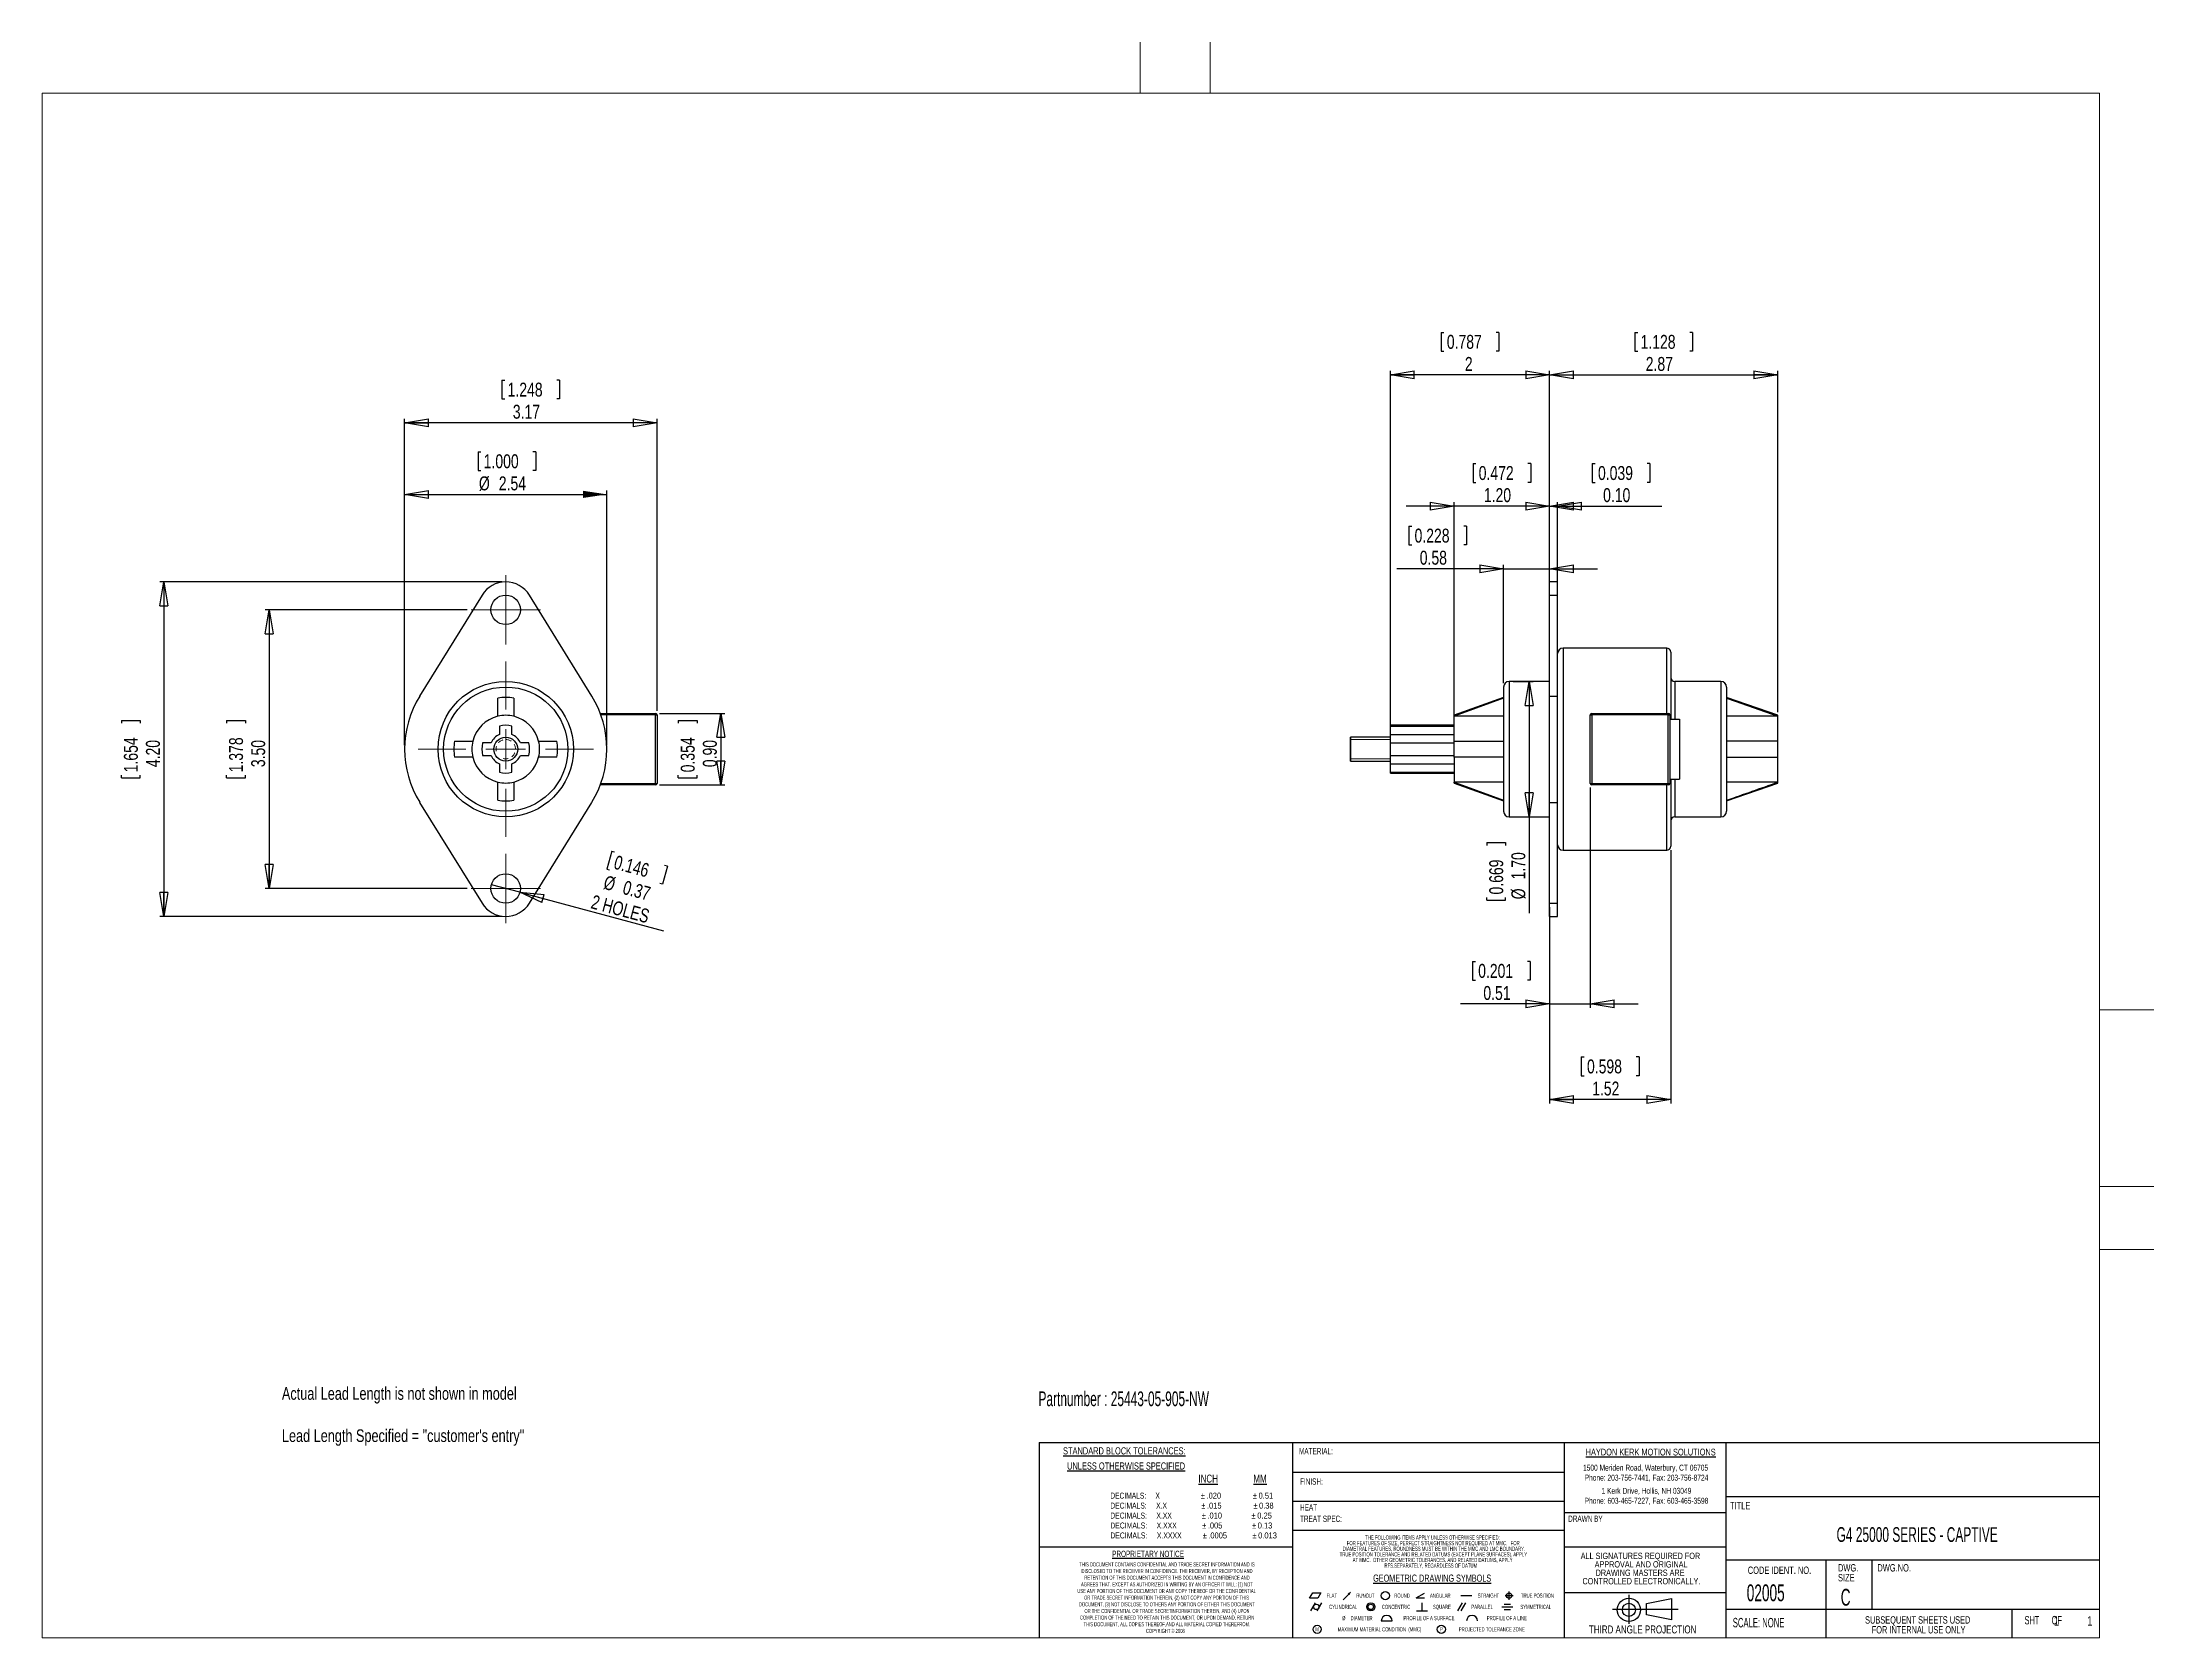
# Model space of a CAD drawing. Header units: millimetres. Extents: x 1.7 to 54.7, y 1.7 to 41.8.
import ezdxf

# ---------------------------------------------------------------- set-up
doc = ezdxf.new("R2010")
doc.units = ezdxf.units.MM
doc.linetypes.add('HIDDEN', pattern=[0.1905, 0.127, -0.0635])
doc.layers.add('FORMAT', color=7, linetype='Continuous')
doc.styles.add('SLDTEXTSTYLE0', font='TXT', dxfattribs={"width": 0.75})
doc.styles.add('SLDTEXTSTYLE1', font='TXT', dxfattribs={"width": 0.666667})
doc.styles.add('SLDTEXTSTYLE2', font='TXT', dxfattribs={"width": 0.676471})
doc.styles.add('SLDTEXTSTYLE3', font='TXT', dxfattribs={"width": 0.680556})
doc.styles.add('SLDTEXTSTYLE4', font='TXT', dxfattribs={"width": 0.684211})
doc.styles.add('SLDTEXTSTYLE5', font='TXT', dxfattribs={"width": 0.6875})
doc.styles.add('SLDTEXTSTYLE6', font='TXT', dxfattribs={"width": 0.605})
doc.styles.add('SLDTEXTSTYLE7', font='TXT', dxfattribs={"width": 0.547727})
doc.styles.add('SLDTEXTSTYLE8', font='TXT', dxfattribs={"width": 0.663})
doc.dimstyles.new('SLDDIMSTYLE0', dxfattribs={"dimtxt": 0.35, "dimasz": 0.6, "dimexe": 0, "dimexo": 0.0625, "dimgap": 0.0875, "dimtad": 1, "dimlfac": 0.5, "dimrnd": 1e-09, "dimdsep": 46, "dimtxsty": 'SLDTEXTSTYLE0', "dimblk1": 'CLOSED', "dimblk2": 'CLOSED', "dimsah": 1, "dimcen": 0.09, "dimadec": 0, "dimazin": 2, "dimtfac": 1, "dimtmove": 0, "dimatfit": 0, "dimldrblk": 'CLOSED', "dimfxl": 0, "dimfrac": 2, "dimtolj": 1, "dimtzin": 12, "dimarcsym": 0})
doc.dimstyles.new('SLDDIMSTYLE1', dxfattribs={"dimtxt": 0.35, "dimasz": 0.6, "dimexe": 0, "dimexo": 0.0625, "dimgap": 0.0875, "dimtad": 1, "dimlfac": 0.5, "dimrnd": 1e-09, "dimzin": 4, "dimdsep": 46, "dimtxsty": 'SLDTEXTSTYLE0', "dimblk1": 'CLOSED', "dimblk2": 'CLOSED', "dimsah": 1, "dimcen": 0.09, "dimadec": 0, "dimazin": 1, "dimtfac": 1, "dimtmove": 0, "dimatfit": 0, "dimldrblk": 'CLOSED', "dimfxl": 0, "dimfrac": 2, "dimtolj": 1, "dimtzin": 12, "dimarcsym": 0})
doc.dimstyles.new('SLDDIMSTYLE2', dxfattribs={"dimtxt": 0.35, "dimasz": 0.6, "dimexe": 0, "dimexo": 0.0625, "dimgap": 0.0875, "dimtad": 1, "dimlfac": 0.5, "dimrnd": 1e-09, "dimzin": 12, "dimdsep": 46, "dimtxsty": 'SLDTEXTSTYLE0', "dimblk1": 'CLOSED', "dimblk2": 'CLOSED', "dimsah": 1, "dimcen": 0.09, "dimadec": 0, "dimazin": 3, "dimtfac": 1, "dimtofl": 0, "dimtmove": 0, "dimatfit": 3, "dimldrblk": 'CLOSED', "dimfxl": 0, "dimfrac": 2, "dimtolj": 1, "dimtzin": 12, "dimarcsym": 0})
doc.dimstyles.new('SLDDIMSTYLE3', dxfattribs={"dimtxt": 0.35, "dimasz": 0.6, "dimexe": 0, "dimexo": 0.0625, "dimgap": 0.0875, "dimtad": 1, "dimlfac": 0.5, "dimrnd": 1e-09, "dimzin": 0, "dimdsep": 46, "dimtxsty": 'SLDTEXTSTYLE0', "dimblk1": 'CLOSED', "dimblk2": 'CLOSED', "dimsah": 1, "dimcen": 0.09, "dimadec": 0, "dimazin": 0, "dimtfac": 1, "dimtmove": 0, "dimatfit": 0, "dimldrblk": 'CLOSED', "dimfxl": 0, "dimfrac": 2, "dimtolj": 1, "dimtzin": 12, "dimarcsym": 0})
doc.dimstyles.new('SLDDIMSTYLE4', dxfattribs={"dimtxt": 0.35, "dimasz": 0.6, "dimexe": 0, "dimexo": 0.0625, "dimgap": 0.0875, "dimtad": 1, "dimlfac": 0.5, "dimrnd": 1e-09, "dimzin": 4, "dimdsep": 46, "dimtxsty": 'SLDTEXTSTYLE0', "dimblk1": 'CLOSED', "dimblk2": 'CLOSED', "dimsah": 1, "dimcen": 0.09, "dimadec": 0, "dimazin": 1, "dimtfac": 1, "dimtofl": 0, "dimtmove": 0, "dimatfit": 3, "dimldrblk": 'CLOSED', "dimfxl": 0, "dimfrac": 2, "dimtolj": 1, "dimtzin": 12, "dimarcsym": 0})
doc.dimstyles.new('SLDDIMSTYLE5', dxfattribs={"dimtxt": 0.35, "dimasz": 0.6, "dimexe": 0, "dimexo": 0.0625, "dimgap": 0.0875, "dimtad": 1, "dimlfac": 0.5, "dimrnd": 1e-09, "dimzin": 12, "dimdsep": 46, "dimtxsty": 'SLDTEXTSTYLE0', "dimblk1": 'CLOSED', "dimsah": 1, "dimcen": 0.09, "dimadec": 0, "dimazin": 3, "dimtfac": 1, "dimtofl": 0, "dimtmove": 0, "dimatfit": 3, "dimldrblk": 'CLOSED', "dimfxl": 0, "dimfrac": 2, "dimtolj": 1, "dimtzin": 12, "dimarcsym": 0})
doc.dimstyles.new('SLDDIMSTYLE6', dxfattribs={"dimtxt": 0.35, "dimasz": 0.6, "dimexe": 0, "dimexo": 0.0625, "dimgap": 0.0875, "dimtad": 1, "dimlfac": 0.5, "dimrnd": 1e-09, "dimzin": 0, "dimdsep": 46, "dimtxsty": 'SLDTEXTSTYLE0', "dimblk1": 'CLOSED', "dimblk2": 'CLOSED', "dimsah": 1, "dimcen": 0.09, "dimadec": 0, "dimazin": 0, "dimtfac": 1, "dimtofl": 0, "dimtmove": 0, "dimatfit": 3, "dimldrblk": 'CLOSED', "dimfxl": 0, "dimfrac": 2, "dimtolj": 1, "dimtzin": 12, "dimarcsym": 0})
doc.dimstyles.new('SLDDIMSTYLE7', dxfattribs={"dimtxt": 0.35, "dimasz": 0.6, "dimexe": 0, "dimexo": 0.0625, "dimgap": 0.0875, "dimtad": 1, "dimlfac": 0.5, "dimrnd": 1e-09, "dimdsep": 46, "dimtxsty": 'SLDTEXTSTYLE0', "dimblk1": 'NONE', "dimblk2": 'CLOSED', "dimsah": 1, "dimcen": 0, "dimadec": 0, "dimazin": 2, "dimtfac": 1, "dimtmove": 0, "dimatfit": 3, "dimldrblk": 'NONE', "dimfxl": 0, "dimfrac": 2, "dimtolj": 1, "dimtzin": 12, "dimarcsym": 0})

# ---------------------------------------------------------------- blocks, each defined once
blk = doc.blocks.new('SW_SYMBOL_GTOL_FLAT')
at = {"layer": 'FORMAT', "color": 0}
for p, q in [((0, 0), (57.73, 100)), ((150, 0), (0, 0)), ((57.73, 100), (207.73, 100)), ((207.73, 100), (150, 0))]:
    blk.add_line(p, q, dxfattribs=at)
blk = doc.blocks.new('SW_SYMBOL_GTOL_SRUN')
at = {"layer": 'FORMAT', "color": 0}
blk.add_line((0, -25), (98, 73), dxfattribs=at)
blk.add_solid([(150, 125), (82.2, 88), (118.3, 57.2)], dxfattribs=at)
blk = doc.blocks.new('SW_SYMBOL_GTOL_CIRC')
at = {"layer": 'FORMAT', "color": 0}
blk.add_circle((75, 50), 75, dxfattribs=at)
blk = doc.blocks.new('SW_SYMBOL_GTOL_ANGULAR')
at = {"layer": 'FORMAT', "color": 0}
for q in [(150, 93.8), (150, 7.2)]:
    blk.add_line((0, 7.2), q, dxfattribs=at)
blk = doc.blocks.new('SW_SYMBOL_GTOL_STRAIGHT')
at = {"layer": 'FORMAT', "color": 0}
blk.add_line((0, 50), (200, 50), dxfattribs=at)
blk = doc.blocks.new('SW_SYMBOL_GTOL_POSI')
at = {"layer": 'FORMAT', "color": 0}
for p, q in [((0, 50), (150, 50)), ((75, -25), (75, 125))]:
    blk.add_line(p, q, dxfattribs=at)
blk.add_circle((75, 50), 50, dxfattribs=at)
blk = doc.blocks.new('SW_SYMBOL_GTOL_CYL')
at = {"layer": 'FORMAT', "color": 0}
for p, q in [((0, -25), (86.6, 125)), ((115.4, -25), (200, 125))]:
    blk.add_line(p, q, dxfattribs=at)
blk.add_circle((100, 50), 50, dxfattribs=at)
blk = doc.blocks.new('SW_SYMBOL_GTOL_CONC')
at = {"layer": 'FORMAT', "color": 0}
for radius in [75, 50]:
    blk.add_circle((75, 50), radius, dxfattribs=at)
blk = doc.blocks.new('SW_SYMBOL_GTOL_PERP')
at = {"layer": 'FORMAT', "color": 0}
for p, q in [((100, -25), (100, 125)), ((0, -25), (200, -25))]:
    blk.add_line(p, q, dxfattribs=at)
blk = doc.blocks.new('SW_SYMBOL_GTOL_PARA')
at = {"layer": 'FORMAT', "color": 0}
for p, q in [((0, -25), (86.6, 125)), ((60, -25), (146.6, 125))]:
    blk.add_line(p, q, dxfattribs=at)
blk = doc.blocks.new('SW_SYMBOL_GTOL_SYMMETRY')
at = {"layer": 'FORMAT', "color": 0}
for p, q in [((0, 50), (200, 50)), ((40, 100), (160, 100)), ((40, 0), (160, 0))]:
    blk.add_line(p, q, dxfattribs=at)
blk = doc.blocks.new('SW_SYMBOL_GTOL_SPROF')
at = {"layer": 'FORMAT', "color": 0}
blk.add_line((0, 0), (200, 0), dxfattribs=at)
blk.add_arc((100, 0), 100, 0, 180, dxfattribs=at)
blk = doc.blocks.new('SW_SYMBOL_GTOL_LPROF')
at = {"layer": 'FORMAT', "color": 0}
blk.add_arc((100, 0), 100, 0, 180, dxfattribs=at)
blk = doc.blocks.new('SW_SYMBOL_MOD_MMC')
at = {"layer": 'FORMAT', "color": 0}
blk.add_circle((50, 50), 75, dxfattribs=at)
at = {"layer": 'FORMAT', "color": 0, "insert": (50, 50), "char_height": 77.6, "attachment_point": 5, "style": 'SLDTEXTSTYLE6'}
blk.add_mtext('M', dxfattribs=at)
blk = doc.blocks.new('SW_SYMBOL_MOD_PTZ')
at = {"layer": 'FORMAT', "color": 0}
blk.add_circle((50, 50), 75, dxfattribs=at)
at = {"layer": 'FORMAT', "color": 0, "insert": (50, 50), "char_height": 77.6, "attachment_point": 5, "style": 'SLDTEXTSTYLE6'}
blk.add_mtext('P', dxfattribs=at)
blk = doc.blocks.new('_Closed')
at = {"color": 0, "linetype": 'ByBlock', "lineweight": -2}
for p, q in [((-1, 0.166667), (0, 0)), ((-1, 0.166667), (-1, -0.166667)), ((0, 0), (-1, -0.166667)), ((0, 0), (-1, 0))]:
    blk.add_line(p, q, dxfattribs=at)
blk = doc.blocks.new('_D')
at = {"layer": 'FORMAT'}
for p, q in [((35.994, 29.641), (35.994, 29.17)), ((35.994, 29.641), (36.065, 29.641)), ((35.994, 29.17), (36.065, 29.17)), ((37.442, 29.641), (37.371, 29.641)), ((37.442, 29.17), (37.371, 29.17)), ((37.442, 29.641), (37.442, 29.17)), ((38.371, 25.7), (38.371, 28.673)), ((39.527, 28.008), (39.527, 28.673)), ((38.371, 28.573), (35.694, 28.573)), ((38.371, 28.573), (39.527, 28.573)), ((39.527, 28.573), (40.727, 28.573))]:
    blk.add_line(p, q, dxfattribs=at)
at = {"layer": 'FORMAT', "xscale": 0.6, "yscale": 0.6}
blk.add_blockref('_Closed', (38.371, 28.573, -0.63), dxfattribs=at)
at = {"layer": 'FORMAT', "xscale": 0.6, "yscale": 0.6, "rotation": 180.0000000000004}
blk.add_blockref('_Closed', (39.527, 28.573, -0.63), dxfattribs=at)
at = {"layer": 'FORMAT', "char_height": 0.35, "attachment_point": 1, "style": 'SLDTEXTSTYLE0'}
for s, insert in [('0.228', (36.136, 29.579)), ('0.58', (36.266, 29.024))]:
    blk.add_mtext(s, dxfattribs=dict(at, insert=insert))
blk = doc.blocks.new('_D_1')
at = {"layer": 'FORMAT'}
for p, q in [((37.604, 31.213), (37.604, 30.742)), ((37.604, 31.213), (37.675, 31.213)), ((39.052, 31.213), (38.981, 31.213)), ((39.052, 31.213), (39.052, 30.742)), ((37.129, 24.34), (37.129, 30.245)), ((37.604, 30.742), (37.675, 30.742)), ((39.052, 30.742), (38.981, 30.742)), ((39.527, 28.008), (39.527, 30.245)), ((37.129, 30.145), (35.929, 30.145)), ((39.527, 30.145), (37.129, 30.145)), ((39.527, 30.145), (40.727, 30.145))]:
    blk.add_line(p, q, dxfattribs=at)
at = {"layer": 'FORMAT', "xscale": 0.6, "yscale": 0.6}
blk.add_blockref('_Closed', (37.129, 30.145, -0.63), dxfattribs=at)
at = {"layer": 'FORMAT', "xscale": 0.6, "yscale": 0.6, "rotation": 180.0000000000004}
blk.add_blockref('_Closed', (39.527, 30.145, -0.63), dxfattribs=at)
at = {"layer": 'FORMAT', "char_height": 0.35, "attachment_point": 1, "style": 'SLDTEXTSTYLE0'}
for s, insert in [('0.472', (37.746, 31.151)), ('1.20', (37.876, 30.596))]:
    blk.add_mtext(s, dxfattribs=dict(at, insert=insert))
blk = doc.blocks.new('_D_2')
at = {"layer": 'FORMAT'}
for p, q in [((36.804, 34.508), (36.804, 34.036)), ((36.804, 34.508), (36.875, 34.508)), ((38.252, 34.508), (38.181, 34.508)), ((38.252, 34.508), (38.252, 34.036)), ((36.804, 34.036), (36.875, 34.036)), ((38.252, 34.036), (38.181, 34.036)), ((35.529, 24.295), (35.529, 33.54)), ((39.527, 33.44), (35.529, 33.44)), ((39.527, 28.008), (39.527, 33.54))]:
    blk.add_line(p, q, dxfattribs=at)
at = {"layer": 'FORMAT', "xscale": 0.6, "yscale": 0.6, "rotation": 180.0000000000004}
blk.add_blockref('_Closed', (35.529, 33.44, -0.63), dxfattribs=at)
at = {"layer": 'FORMAT', "xscale": 0.6, "yscale": 0.6}
blk.add_blockref('_Closed', (39.527, 33.44, -0.63), dxfattribs=at)
at = {"layer": 'FORMAT', "char_height": 0.35, "attachment_point": 1, "style": 'SLDTEXTSTYLE0'}
for s, insert in [('0.787', (36.946, 34.446)), ('2', (37.399, 33.891))]:
    blk.add_mtext(s, dxfattribs=dict(at, insert=insert))
blk = doc.blocks.new('_D_3')
at = {"layer": 'FORMAT'}
for p, q in [((40.599, 31.213), (40.599, 30.742)), ((40.599, 31.213), (40.67, 31.213)), ((42.046, 31.213), (41.975, 31.213)), ((42.046, 31.213), (42.046, 30.742)), ((39.527, 28.008), (39.527, 30.245)), ((39.727, 28.008), (39.727, 30.245)), ((40.599, 30.742), (40.67, 30.742)), ((42.046, 30.742), (41.975, 30.742)), ((39.527, 30.145), (38.327, 30.145)), ((39.527, 30.145), (39.727, 30.145)), ((39.727, 30.145), (42.347, 30.145))]:
    blk.add_line(p, q, dxfattribs=at)
at = {"layer": 'FORMAT', "xscale": 0.6, "yscale": 0.6}
blk.add_blockref('_Closed', (39.527, 30.145, -0.63), dxfattribs=at)
at = {"layer": 'FORMAT', "xscale": 0.6, "yscale": 0.6, "rotation": 180.0000000000004}
blk.add_blockref('_Closed', (39.727, 30.145, -0.63), dxfattribs=at)
at = {"layer": 'FORMAT', "char_height": 0.35, "attachment_point": 1, "style": 'SLDTEXTSTYLE0'}
for s, insert in [('0.039', (40.741, 31.151)), ('0.10', (40.87, 30.596))]:
    blk.add_mtext(s, dxfattribs=dict(at, insert=insert))
blk = doc.blocks.new('_D_4')
at = {"layer": 'FORMAT'}
for p, q in [((38.611, 25.74), (39.117, 25.74)), ((39.017, 25.74), (39.017, 22.34)), ((38.611, 22.34), (39.117, 22.34)), ((39.017, 22.34), (39.017, 19.918)), ((37.949, 21.695), (38.421, 21.695)), ((37.949, 21.695), (37.949, 21.624)), ((38.421, 21.695), (38.421, 21.624)), ((37.949, 20.247), (37.949, 20.318)), ((37.949, 20.247), (38.421, 20.247)), ((38.421, 20.247), (38.421, 20.318))]:
    blk.add_line(p, q, dxfattribs=at)
at = {"layer": 'FORMAT', "xscale": 0.6, "yscale": 0.6}
for p, rotation in [((39.017, 25.74, -0.63), 90.0000000000004), ((39.017, 22.34, -0.63), 270.0000000000004)]:
    blk.add_blockref('_Closed', p, dxfattribs=dict(at, rotation=rotation))
at = {"layer": 'FORMAT', "char_height": 0.35, "attachment_point": 1, "rotation": 90, "style": 'SLDTEXTSTYLE0'}
for s, insert in [('0.669', (38.011, 20.389)), ('1.70', (38.566, 20.768)), ('%%c', (38.566, 20.269))]:
    blk.add_mtext(s, dxfattribs=dict(at, insert=insert))
blk = doc.blocks.new('_D_5')
at = {"layer": 'FORMAT'}
for p, q in [((40.547, 23.08), (40.547, 17.54)), ((39.527, 20.072), (39.527, 17.54)), ((37.591, 18.708), (37.591, 18.236)), ((37.591, 18.708), (37.662, 18.708)), ((39.039, 18.708), (38.968, 18.708)), ((39.039, 18.708), (39.039, 18.236)), ((37.591, 18.236), (37.662, 18.236)), ((39.039, 18.236), (38.968, 18.236)), ((39.527, 17.64), (37.291, 17.64)), ((39.527, 17.64), (40.547, 17.64)), ((40.547, 17.64), (41.747, 17.64))]:
    blk.add_line(p, q, dxfattribs=at)
at = {"layer": 'FORMAT', "xscale": 0.6, "yscale": 0.6}
blk.add_blockref('_Closed', (39.527, 17.64, -0.63), dxfattribs=at)
at = {"layer": 'FORMAT', "xscale": 0.6, "yscale": 0.6, "rotation": 180.0000000000004}
blk.add_blockref('_Closed', (40.547, 17.64, -0.63), dxfattribs=at)
at = {"layer": 'FORMAT', "char_height": 0.35, "attachment_point": 1, "style": 'SLDTEXTSTYLE0'}
for s, insert in [('0.201', (37.733, 18.646)), ('0.51', (37.863, 18.091))]:
    blk.add_mtext(s, dxfattribs=dict(at, insert=insert))
blk = doc.blocks.new('_D_6')
at = {"layer": 'FORMAT'}
for p, q in [((42.567, 21.5), (42.567, 15.14)), ((39.527, 20.072), (39.527, 15.14)), ((40.323, 16.308), (40.323, 15.836)), ((40.323, 16.308), (40.394, 16.308)), ((41.771, 16.308), (41.7, 16.308)), ((41.771, 16.308), (41.771, 15.836)), ((40.323, 15.836), (40.394, 15.836)), ((41.771, 15.836), (41.7, 15.836)), ((42.567, 15.24), (39.527, 15.24))]:
    blk.add_line(p, q, dxfattribs=at)
at = {"layer": 'FORMAT', "xscale": 0.6, "yscale": 0.6, "rotation": 180.0000000000004}
blk.add_blockref('_Closed', (39.527, 15.24, -0.63), dxfattribs=at)
at = {"layer": 'FORMAT', "xscale": 0.6, "yscale": 0.6}
blk.add_blockref('_Closed', (42.567, 15.24, -0.63), dxfattribs=at)
at = {"layer": 'FORMAT', "char_height": 0.35, "attachment_point": 1, "style": 'SLDTEXTSTYLE0'}
for s, insert in [('0.598', (40.465, 16.246)), ('1.52', (40.595, 15.691))]:
    blk.add_mtext(s, dxfattribs=dict(at, insert=insert))
blk = doc.blocks.new('_D_7')
at = {"layer": 'FORMAT'}
for p, q in [((41.668, 34.508), (41.668, 34.036)), ((41.668, 34.508), (41.739, 34.508)), ((43.116, 34.508), (43.045, 34.508)), ((43.116, 34.508), (43.116, 34.036)), ((41.668, 34.036), (41.739, 34.036)), ((43.116, 34.036), (43.045, 34.036)), ((39.527, 28.008), (39.527, 33.54)), ((39.527, 33.44), (45.257, 33.44)), ((45.257, 24.966), (45.257, 33.54))]:
    blk.add_line(p, q, dxfattribs=at)
at = {"layer": 'FORMAT', "xscale": 0.6, "yscale": 0.6, "rotation": 180.0000000000004}
blk.add_blockref('_Closed', (39.527, 33.44, -0.63), dxfattribs=at)
at = {"layer": 'FORMAT', "xscale": 0.6, "yscale": 0.6}
blk.add_blockref('_Closed', (45.257, 33.44, -0.63), dxfattribs=at)
at = {"layer": 'FORMAT', "char_height": 0.35, "attachment_point": 1, "style": 'SLDTEXTSTYLE0'}
for s, insert in [('1.128', (41.81, 34.446)), ('2.87', (41.94, 33.891))]:
    blk.add_mtext(s, dxfattribs=dict(at, insert=insert))
blk = doc.blocks.new('_D_8')
at = {"layer": 'FORMAT'}
for p, q in [((12.348, 27.54), (7.278, 27.54)), ((7.378, 27.54), (7.378, 20.54)), ((6.31, 24.763), (6.782, 24.763)), ((6.31, 24.763), (6.31, 24.693)), ((6.782, 24.763), (6.782, 24.693)), ((6.31, 23.316), (6.31, 23.387)), ((6.782, 23.316), (6.782, 23.387)), ((6.31, 23.316), (6.782, 23.316)), ((12.348, 20.54), (7.278, 20.54))]:
    blk.add_line(p, q, dxfattribs=at)
at = {"layer": 'FORMAT', "xscale": 0.6, "yscale": 0.6}
for p, rotation in [((7.378, 27.54, -0.53), 90.0000000000004), ((7.378, 20.54, -0.53), 270.0000000000004)]:
    blk.add_blockref('_Closed', p, dxfattribs=dict(at, rotation=rotation))
at = {"layer": 'FORMAT', "char_height": 0.35, "attachment_point": 1, "rotation": 90, "style": 'SLDTEXTSTYLE0'}
for s, insert in [('1.378', (6.372, 23.458)), ('3.50', (6.927, 23.588))]:
    blk.add_mtext(s, dxfattribs=dict(at, insert=insert))
blk = doc.blocks.new('_D_9')
at = {"layer": 'FORMAT'}
for p, q in [((13.218, 28.24), (4.637, 28.24)), ((4.737, 28.24), (4.737, 19.84)), ((3.668, 24.763), (4.14, 24.763)), ((3.668, 24.763), (3.668, 24.693)), ((4.14, 24.763), (4.14, 24.693)), ((3.668, 23.316), (3.668, 23.387)), ((4.14, 23.316), (4.14, 23.387)), ((3.668, 23.316), (4.14, 23.316)), ((13.218, 19.84), (4.637, 19.84))]:
    blk.add_line(p, q, dxfattribs=at)
at = {"layer": 'FORMAT', "xscale": 0.6, "yscale": 0.6}
for p, rotation in [((4.737, 28.24, -0.53), 90.0000000000004), ((4.737, 19.84, -0.53), 270.0000000000004)]:
    blk.add_blockref('_Closed', p, dxfattribs=dict(at, rotation=rotation))
at = {"layer": 'FORMAT', "char_height": 0.35, "attachment_point": 1, "rotation": 90, "style": 'SLDTEXTSTYLE0'}
for s, insert in [('1.654', (3.731, 23.458)), ('4.20', (4.285, 23.588))]:
    blk.add_mtext(s, dxfattribs=dict(at, insert=insert))
blk = doc.blocks.new('_D_10')
at = {"layer": 'FORMAT'}
for p, q in [((12.623, 31.508), (12.623, 31.036)), ((12.623, 31.508), (12.694, 31.508)), ((14.07, 31.508), (13.999, 31.508)), ((14.07, 31.508), (14.07, 31.036)), ((12.623, 31.036), (12.694, 31.036)), ((14.07, 31.036), (13.999, 31.036)), ((10.778, 24.14), (10.778, 30.54)), ((10.778, 30.44), (15.858, 30.44)), ((15.858, 24.14), (15.858, 30.54))]:
    blk.add_line(p, q, dxfattribs=at)
blk.add_solid([(15.858, 30.44), (15.258, 30.53), (15.258, 30.35)], dxfattribs=at)
at = {"layer": 'FORMAT', "xscale": 0.6, "yscale": 0.6, "rotation": 180.0000000000004}
blk.add_blockref('_Closed', (10.778, 30.44, -0.53), dxfattribs=at)
at = {"layer": 'FORMAT', "char_height": 0.35, "attachment_point": 1, "style": 'SLDTEXTSTYLE0'}
for s, insert in [('1.000', (12.765, 31.446)), ('%%c', (12.645, 30.891)), ('2.54', (13.144, 30.891))]:
    blk.add_mtext(s, dxfattribs=dict(at, insert=insert))
blk = doc.blocks.new('_D_11')
at = {"layer": 'FORMAT'}
for p, q in [((13.224, 33.308), (13.224, 32.836)), ((13.224, 33.308), (13.295, 33.308)), ((14.672, 33.308), (14.601, 33.308)), ((14.672, 33.308), (14.672, 32.836)), ((10.778, 24.14), (10.778, 32.34)), ((13.224, 32.836), (13.295, 32.836)), ((14.672, 32.836), (14.601, 32.836)), ((17.118, 25), (17.118, 32.34)), ((17.118, 32.24), (10.778, 32.24))]:
    blk.add_line(p, q, dxfattribs=at)
at = {"layer": 'FORMAT', "xscale": 0.6, "yscale": 0.6, "rotation": 180.0000000000004}
blk.add_blockref('_Closed', (10.778, 32.24, -0.53), dxfattribs=at)
at = {"layer": 'FORMAT', "xscale": 0.6, "yscale": 0.6}
blk.add_blockref('_Closed', (17.118, 32.24, -0.53), dxfattribs=at)
at = {"layer": 'FORMAT', "char_height": 0.35, "attachment_point": 1, "style": 'SLDTEXTSTYLE0'}
for s, insert in [('1.248', (13.366, 33.246)), ('3.17', (13.496, 32.691))]:
    blk.add_mtext(s, dxfattribs=dict(at, insert=insert))
blk = doc.blocks.new('_D_12')
at = {"layer": 'FORMAT'}
for p, q in [((17.178, 24.94), (18.818, 24.94)), ((18.718, 24.94), (18.718, 23.14)), ((17.65, 24.763), (18.122, 24.763)), ((17.65, 24.763), (17.65, 24.693)), ((18.122, 24.763), (18.122, 24.693)), ((17.65, 23.316), (17.65, 23.387)), ((18.122, 23.316), (18.122, 23.387)), ((17.178, 23.14), (18.818, 23.14)), ((17.65, 23.316), (18.122, 23.316))]:
    blk.add_line(p, q, dxfattribs=at)
at = {"layer": 'FORMAT', "xscale": 0.6, "yscale": 0.6}
for p, rotation in [((18.718, 24.94, -0.53), 90.00000000000038), ((18.718, 23.14, -0.53), 270.0000000000004)]:
    blk.add_blockref('_Closed', p, dxfattribs=dict(at, rotation=rotation))
at = {"layer": 'FORMAT', "char_height": 0.35, "attachment_point": 1, "rotation": 90, "style": 'SLDTEXTSTYLE0'}
for s, insert in [('0.354', (17.712, 23.458)), ('0.90', (18.267, 23.588))]:
    blk.add_mtext(s, dxfattribs=dict(at, insert=insert))
blk = doc.blocks.new('_D_13')
at = {"layer": 'FORMAT'}
for p, q in [((15.978, 21.479), (15.856, 21.023)), ((15.978, 21.479), (16.047, 21.46)), ((15.856, 21.023), (15.924, 21.005)), ((17.376, 21.104), (17.254, 20.648)), ((17.376, 21.104), (17.308, 21.122)), ((13.675, 20.444), (12.961, 20.635)), ((13.675, 20.444), (17.278, 19.479)), ((17.254, 20.648), (17.186, 20.667))]:
    blk.add_line(p, q, dxfattribs=at)
at = {"layer": 'FORMAT', "xscale": 0.6, "yscale": 0.6, "rotation": 165.0000000000003}
blk.add_blockref('_Closed', (13.675, 20.444, -0.53), dxfattribs=at)
at = {"layer": 'FORMAT', "char_height": 0.35, "attachment_point": 1, "rotation": 345, "style": 'SLDTEXTSTYLE0'}
for s, insert in [('0.146', (16.099, 21.382)), ('%%c', (15.839, 20.877)), ('0.37', (16.322, 20.748)), ('2 HOLES', (15.524, 20.387))]:
    blk.add_mtext(s, dxfattribs=dict(at, insert=insert))
blk = doc.blocks.new('_None')
blk = doc.blocks.new('SW_CENTERMARKSYMBOL_0')
at = {"color": 0, "linetype": 'Continuous', "lineweight": 18}
for p, q in [((0, 1), (0, 2.2)), ((-1, 0), (-2.2, 0)), ((0, 0), (-0.5, 0)), ((0, 0), (0, 0.5)), ((0, 0), (0, -0.5)), ((0, 0), (0.5, 0)), ((1, 0), (2.2, 0)), ((0, -1), (0, -2.2))]:
    blk.add_line(p, q, dxfattribs=at)
blk = doc.blocks.new('SW_CENTERMARKSYMBOL_1')
at = {"color": 0, "linetype": 'Continuous', "lineweight": 18}
for p, q in [((0, 0.5), (0, 0.87)), ((-0.5, 0), (-0.87, 0)), ((0, 0), (-0.5, 0)), ((0, 0), (0, 0.5)), ((0, 0), (0, -0.5)), ((0, 0), (0.5, 0)), ((0.5, 0), (0.87, 0)), ((0, -0.5), (0, -0.87))]:
    blk.add_line(p, q, dxfattribs=at)
blk = doc.blocks.new('SW_CENTERMARKSYMBOL_2')
at = {"color": 0, "linetype": 'Continuous', "lineweight": 18}
for p, q in [((0, 0.5), (0, 0.87)), ((-0.5, 0), (-0.87, 0)), ((0, 0), (-0.5, 0)), ((0, 0), (0, 0.5)), ((0, 0), (0, -0.5)), ((0, 0), (0.5, 0)), ((0.5, 0), (0.87, 0)), ((0, -0.5), (0, -0.87))]:
    blk.add_line(p, q, dxfattribs=at)

msp = doc.modelspace()

# ---------------------------------------------------------------- linework, layer by layer
at = {"color": 7, "linetype": 'Continuous', "lineweight": 18}
for p, q in [((29.248, 40.514), (29.248, 41.797)), ((31.002, 40.514), (31.002, 41.797)), ((1.681, 40.514), (53.336, 40.514)), ((1.681, 40.514), (1.681, 1.72)), ((53.336, 1.72), (53.336, 40.514)), ((35.529, 24.284), (34.529, 24.284)), ((35.529, 23.796), (34.529, 23.796)), ((53.336, 17.489), (54.695, 17.489)), ((53.336, 13.053), (54.695, 13.053)), ((53.336, 11.476), (54.695, 11.476)), ((1.681, 1.72), (53.336, 1.72))]:
    msp.add_line(p, q, dxfattribs=at)
at = {"color": 7, "linetype": 'Continuous', "lineweight": 25}
for p, q in [((39.727, 28.24), (39.527, 28.24)), ((39.527, 27.908), (39.527, 28.24)), ((39.727, 27.908), (39.727, 28.24)), ((12.723, 27.908), (11.157, 25.375)), ((15.479, 25.375), (13.914, 27.908)), ((39.527, 27.908), (39.727, 27.908)), ((39.527, 25.375), (39.527, 27.908)), ((39.727, 25.375), (39.727, 27.908)), ((42.467, 26.58), (39.867, 26.58)), ((39.867, 26.58), (39.867, 21.5)), ((42.467, 24.94), (42.467, 26.58)), ((42.567, 26.48), (42.567, 24.79)), ((38.371, 25.6), (38.371, 22.48)), ((39.527, 25.74), (38.511, 25.74)), ((38.511, 25.74), (38.511, 22.34)), ((43.829, 25.74), (42.667, 25.74)), ((42.667, 25.74), (42.667, 24.79)), ((43.829, 25.74), (43.829, 22.34)), ((43.969, 25.6), (43.969, 22.48)), ((13.118, 24.866), (13.118, 25.324)), ((13.518, 25.324), (13.518, 24.866)), ((15.693, 24.94), (17.078, 24.94)), ((17.078, 24.94), (17.078, 24.9)), ((38.371, 25.34), (37.129, 24.89)), ((39.527, 22.704), (39.527, 25.375)), ((39.527, 25.375), (39.727, 25.375)), ((39.727, 22.704), (39.727, 25.375)), ((40.587, 24.94), (40.587, 24.9)), ((40.587, 24.94), (42.507, 24.94)), ((42.507, 24.94), (42.507, 24.9)), ((45.257, 24.89), (43.969, 25.34)), ((13.163, 24.619), (13.163, 24.408)), ((13.473, 24.408), (13.473, 24.619)), ((17.078, 24.9), (15.708, 24.9)), ((17.078, 23.18), (17.078, 24.9)), ((17.078, 24.9), (17.118, 24.9)), ((17.118, 24.9), (17.118, 23.18)), ((37.129, 24.64), (35.529, 24.64)), ((35.529, 24.619), (35.529, 24.64)), ((35.529, 24.619), (37.129, 24.619)), ((35.529, 24.408), (35.529, 24.619)), ((35.529, 24.408), (37.129, 24.408)), ((35.529, 24.195), (35.529, 24.408)), ((37.129, 24.866), (37.129, 24.89)), ((38.371, 24.866), (37.129, 24.866)), ((37.129, 24.24), (37.129, 24.866)), ((40.547, 23.18), (40.547, 24.9)), ((40.547, 24.9), (40.587, 24.9)), ((40.587, 24.9), (40.587, 23.18)), ((42.507, 24.9), (40.587, 24.9)), ((42.507, 23.18), (42.507, 24.9)), ((42.507, 24.9), (42.547, 24.9)), ((42.547, 24.9), (42.547, 23.18)), ((42.547, 24.79), (42.787, 24.79)), ((42.787, 24.79), (42.787, 23.29)), ((45.257, 24.866), (43.969, 24.866)), ((45.257, 24.866), (45.257, 24.89)), ((45.257, 24.24), (45.257, 24.866)), ((12.034, 24.24), (12.492, 24.24)), ((12.949, 24.195), (12.738, 24.195)), ((12.738, 23.885), (12.949, 23.885)), ((13.898, 24.195), (13.687, 24.195)), ((13.687, 23.885), (13.898, 23.885)), ((14.144, 24.24), (14.603, 24.24)), ((35.529, 24.34), (34.529, 24.34)), ((34.529, 23.74), (34.529, 24.34)), ((34.529, 24.34), (34.529, 23.74)), ((35.529, 24.195), (37.129, 24.195)), ((35.529, 23.885), (35.529, 24.195)), ((35.529, 23.885), (37.129, 23.885)), ((35.529, 23.671), (35.529, 23.885)), ((37.129, 23.84), (37.129, 24.24)), ((37.129, 24.24), (38.371, 24.24)), ((45.257, 24.24), (43.969, 24.24)), ((45.257, 23.84), (45.257, 24.24)), ((12.492, 23.84), (12.034, 23.84)), ((13.163, 23.671), (13.163, 23.46)), ((13.473, 23.46), (13.473, 23.671)), ((14.603, 23.84), (14.144, 23.84)), ((34.529, 23.74), (35.529, 23.74)), ((35.529, 23.671), (37.129, 23.671)), ((35.529, 23.46), (35.529, 23.671)), ((35.529, 23.46), (37.129, 23.46)), ((35.529, 23.44), (35.529, 23.46)), ((35.529, 23.44), (37.129, 23.44)), ((38.371, 23.84), (37.129, 23.84)), ((37.129, 23.84), (37.129, 23.214)), ((43.969, 23.84), (45.257, 23.84)), ((45.257, 23.214), (45.257, 23.84)), ((13.118, 22.755), (13.118, 23.214)), ((13.518, 23.214), (13.518, 22.755)), ((17.078, 23.14), (15.693, 23.14)), ((15.708, 23.18), (17.078, 23.18)), ((17.078, 23.18), (17.078, 23.14)), ((17.078, 23.18), (17.118, 23.18)), ((38.371, 23.214), (37.129, 23.214)), ((37.129, 23.19), (37.129, 23.214)), ((37.129, 23.19), (38.371, 22.74)), ((40.547, 23.18), (40.587, 23.18)), ((40.587, 23.18), (42.507, 23.18)), ((40.587, 23.18), (40.587, 23.14)), ((42.507, 23.14), (40.587, 23.14)), ((42.467, 21.5), (42.467, 23.14)), ((42.507, 23.18), (42.507, 23.14)), ((42.507, 23.18), (42.547, 23.18)), ((42.547, 23.29), (42.787, 23.29)), ((42.567, 23.29), (42.567, 21.6)), ((42.667, 23.29), (42.667, 22.34)), ((45.257, 23.214), (43.969, 23.214)), ((43.969, 22.74), (45.257, 23.19)), ((45.257, 23.19), (45.257, 23.214)), ((11.157, 22.704), (12.723, 20.172)), ((13.914, 20.172), (15.479, 22.704)), ((38.511, 22.34), (39.527, 22.34)), ((39.527, 22.704), (39.727, 22.704)), ((39.527, 20.172), (39.527, 22.704)), ((39.727, 20.172), (39.727, 22.704)), ((42.667, 22.34), (43.829, 22.34)), ((39.867, 21.5), (42.467, 21.5)), ((39.527, 20.172), (39.727, 20.172)), ((39.527, 19.84), (39.527, 20.172)), ((39.727, 19.84), (39.727, 20.172)), ((39.527, 19.84), (39.727, 19.84))]:
    msp.add_line(p, q, dxfattribs=at)
at = {"color": 7, "linetype": 'Continuous', "lineweight": 25, "flags": 128}
for points in [[(38.371, 25.324), (37.34, 24.944), (37.129, 24.866)], [(43.969, 25.324), (44.184, 25.248), (45.257, 24.866)], [(37.129, 23.214), (37.34, 23.135), (38.371, 22.755)]]:
    msp.add_lwpolyline(points, dxfattribs=at)
at = {"color": 7, "linetype": 'Continuous', "lineweight": 25}
for centre, radius in [((13.318, 27.54), 0.37), ((13.318, 24.04), 1.7), ((13.318, 24.04), 1.56), ((13.318, 24.04), 0.3), ((13.318, 20.54), 0.37)]:
    msp.add_circle(centre, radius, dxfattribs=at)
for centre, radius, start, end in [((13.318, 27.54), 0.7, 31.7163, 148.2837), ((39.867, 26.44), 0.14, 90, 180), ((42.467, 26.48), 0.1, 0, 90), ((38.511, 25.6), 0.14, 90, 180), ((42.667, 25.84), 0.1, 180, 270), ((43.829, 25.6), 0.14, 0, 90), ((13.318, 24.04), 2.54, 148.2837, 211.7163), ((13.318, 24.04), 1.3, 81.1501, 98.8499), ((13.318, 24.04), 2.54, 328.2837, 31.7163), ((17.078, 24.9), 0.04, 0, 90), ((40.587, 24.9), 0.04, 90, 180), ((42.507, 24.9), 0.04, 0, 90), ((13.318, 24.04), 0.85, 103.609, 166.391), ((13.318, 24.04), 0.4, 112.799, 157.201), ((13.318, 24.04), 0.85, 76.391, 103.609), ((13.318, 24.04), 0.6, 75.0288, 104.9712), ((13.318, 24.04), 0.4, 22.799, 67.201), ((13.318, 24.04), 0.85, 13.609, 76.391), ((13.318, 24.04), 1.3, 171.1501, 188.8499), ((13.318, 24.04), 0.85, 166.391, 193.609), ((13.318, 24.04), 0.6, 165.0288, 194.9712), ((13.318, 24.04), 0.4, 202.799, 247.201), ((13.318, 24.04), 0.4, 292.799, 337.201), ((13.318, 24.04), 0.6, 345.0288, 14.9712), ((13.318, 24.04), 0.85, 346.391, 13.609), ((13.318, 24.04), 1.3, 351.1501, 8.8499), ((13.318, 24.04), 0.85, 193.609, 256.391), ((13.318, 24.04), 0.6, 255.0288, 284.9712), ((13.318, 24.04), 0.85, 283.609, 346.391), ((13.318, 24.04), 0.85, 256.391, 283.609), ((17.078, 23.18), 0.04, 270, 0), ((40.587, 23.18), 0.04, 180, 270), ((42.507, 23.18), 0.04, 270, 0), ((-47.526, 281.882), 274.806, 289.44767, 289.73271), ((13.318, 24.04), 1.3, 261.1501, 278.8499), ((38.511, 22.48), 0.14, 180, 270), ((42.667, 22.24), 0.1, 90, 180), ((43.829, 22.48), 0.14, 270, 0), ((39.867, 21.64), 0.14, 180, 270), ((42.467, 21.6), 0.1, 270, 0), ((13.318, 20.54), 0.7, 211.7163, 328.2837)]:
    msp.add_arc(centre, radius, start, end, dxfattribs=at)
at = {"color": 7, "linetype": 'HIDDEN', "lineweight": 18}
msp.add_arc((13.318, 24.04), 0.244, 255, 195, dxfattribs=at)
at = {"layer": 'FORMAT'}
for p, q in [((26.714, 6.624), (53.336, 6.624)), ((26.714, 6.624), (26.714, 1.72)), ((33.074, 6.624), (33.074, 1.72)), ((43.949, 6.624), (43.951, 1.72)), ((53.336, 5.259), (43.95, 5.259)), ((43.95, 3.679), (53.336, 3.679)), ((46.459, 3.679), (46.459, 1.72)), ((41.518, 2.799), (41.518, 2.066)), ((41.958, 2.578), (42.586, 2.706)), ((42.586, 2.706), (42.586, 2.439)), ((41.102, 2.439), (41.9, 2.439)), ((41.9, 2.439), (42.757, 2.439)), ((41.958, 2.439), (41.958, 2.578)), ((41.958, 2.299), (41.958, 2.439)), ((42.586, 2.171), (41.958, 2.299)), ((42.586, 2.439), (42.586, 2.171)), ((43.951, 2.439), (53.336, 2.439)), ((51.134, 2.439), (51.134, 1.72))]:
    msp.add_line(p, q, dxfattribs=at)
at = {"layer": 'FORMAT', "color": 7}
for p, q in [((39.896, 6.624), (39.896, 1.72)), ((33.074, 5.876), (39.896, 5.876)), ((33.074, 5.15), (39.896, 5.15)), ((39.896, 4.863), (43.95, 4.863)), ((33.074, 4.42), (39.896, 4.42)), ((26.714, 4.006), (33.074, 4.006)), ((39.896, 4.006), (43.95, 4.006)), ((47.62, 3.679), (47.62, 2.439)), ((39.896, 2.858), (43.951, 2.858))]:
    msp.add_line(p, q, dxfattribs=at)
at = {"layer": 'FORMAT'}
for radius in [0.292, 0.165]:
    msp.add_circle((41.518, 2.421), radius, dxfattribs=at)

# ---------------------------------------------------------------- block references
at = {"color": 7, "linetype": 'Continuous', "lineweight": 18}
for name, p in [('SW_CENTERMARKSYMBOL_2', (13.318, 27.54)), ('SW_CENTERMARKSYMBOL_0', (13.318, 24.04)), ('SW_CENTERMARKSYMBOL_1', (13.318, 20.54))]:
    msp.add_blockref(name, p, dxfattribs=at)
at = {"layer": 'FORMAT', "xscale": 0.00136426335792533, "yscale": 0.00136426335792533, "zscale": 0.00136426335792533}
for name, p in [('SW_SYMBOL_GTOL_FLAT', (33.5, 2.711)), ('SW_SYMBOL_GTOL_SRUN', (34.34, 2.711)), ('SW_SYMBOL_GTOL_CIRC', (35.301, 2.711)), ('SW_SYMBOL_GTOL_ANGULAR', (36.178, 2.711)), ('SW_SYMBOL_GTOL_STRAIGHT', (37.297, 2.711)), ('SW_SYMBOL_GTOL_POSI', (38.407, 2.711)), ('SW_SYMBOL_GTOL_CYL', (33.534, 2.428)), ('SW_SYMBOL_GTOL_CONC', (34.935, 2.428)), ('SW_SYMBOL_GTOL_SPROF', (35.3, 2.146)), ('SW_SYMBOL_GTOL_PERP', (36.187, 2.428)), ('SW_SYMBOL_GTOL_PARA', (37.221, 2.428)), ('SW_SYMBOL_GTOL_LPROF', (37.443, 2.146)), ('SW_SYMBOL_GTOL_SYMMETRY', (38.327, 2.428)), ('SW_SYMBOL_MOD_MMC', (33.621, 1.864)), ('SW_SYMBOL_MOD_PTZ', (36.74, 1.864))]:
    msp.add_blockref(name, p, dxfattribs=at)

# ---------------------------------------------------------------- texts
at = {"layer": 'FORMAT'}
for s, insert, char_height, attachment_point, style in [('Actual Lead Length is not shown in model', (7.699, 8.015), 0.3175, 1, 'SLDTEXTSTYLE0'), ('Partnumber : 25443-05-905-NW', (26.693, 7.908), 0.37042, 1, 'SLDTEXTSTYLE6'), ('Lead Length Specified = "customer\'s entry"', (7.699, 6.955), 0.3175, 1, 'SLDTEXTSTYLE0'), ('\\LSTANDARD BLOCK TOLERANCES:', (28.849, 6.505), 0.18, 2, 'SLDTEXTSTYLE0'), ('MATERIAL:', (33.235, 6.487), 0.1588, 1, 'SLDTEXTSTYLE6'), ('\\LHAYDON KERK MOTION SOLUTIONS', (42.064, 6.469), 0.17, 2, 'SLDTEXTSTYLE0'), ('\\LUNLESS OTHERWISE SPECIFIED', (28.894, 6.125), 0.18, 2, 'SLDTEXTSTYLE0'), ('1500 Meriden Road, Waterbury, CT 06705', (41.936, 6.067), 0.15, 2, 'SLDTEXTSTYLE8'), ('DECIMALS:     X', (28.497, 5.365), 0.15, 1, 'SLDTEXTSTYLE1'), ('\\LINCH', (30.709, 5.819), 0.2, 1, 'SLDTEXTSTYLE0'), ('%%p', (30.77, 5.365), 0.15, 1, 'SLDTEXTSTYLE0'), ('.020', (30.913, 5.365), 0.15, 1, 'SLDTEXTSTYLE0'), ('%%p', (32.077, 5.365), 0.15, 1, 'SLDTEXTSTYLE0'), ('\\LMM', (32.089, 5.819), 0.2, 1, 'SLDTEXTSTYLE0'), ('0.51', (32.22, 5.365), 0.15, 1, 'SLDTEXTSTYLE0'), ('FINISH:', (33.261, 5.723), 0.1588, 1, 'SLDTEXTSTYLE6'), ('Phone: 203-756-7441, Fax: 203-756-8724', (41.959, 5.817), 0.15, 2, 'SLDTEXTSTYLE8'), ('1 Kerk Drive, Hollis, NH 03049', (41.957, 5.486), 0.15, 2, 'SLDTEXTSTYLE8'), ('DECIMALS:     X.X', (28.497, 5.115), 0.15, 1, 'SLDTEXTSTYLE2'), ('DECIMALS:     X.XX', (28.497, 4.865), 0.15, 1, 'SLDTEXTSTYLE3'), ('%%p', (30.781, 5.115), 0.15, 1, 'SLDTEXTSTYLE0'), ('%%p', (30.792, 4.865), 0.15, 1, 'SLDTEXTSTYLE0'), ('.015', (30.924, 5.115), 0.15, 1, 'SLDTEXTSTYLE0'), ('.010', (30.935, 4.865), 0.15, 1, 'SLDTEXTSTYLE0'), ('%%p', (32.044, 4.865), 0.15, 1, 'SLDTEXTSTYLE0'), ('%%p', (32.088, 5.115), 0.15, 1, 'SLDTEXTSTYLE0'), ('0.25', (32.187, 4.865), 0.15, 1, 'SLDTEXTSTYLE0'), ('0.38', (32.231, 5.115), 0.15, 1, 'SLDTEXTSTYLE0'), ('TREAT SPEC:', (33.261, 4.789), 0.15875, 1, 'SLDTEXTSTYLE6'), ('HEAT', (33.261, 5.075), 0.1588, 1, 'SLDTEXTSTYLE6'), ('DRAWN BY', (39.993, 4.79), 0.1588, 1, 'SLDTEXTSTYLE6'), ('Phone: 603-465-7227, Fax: 603-465-3598', (41.959, 5.236), 0.15, 2, 'SLDTEXTSTYLE8'), ('TITLE', (44.056, 5.13), 0.1852, 1, 'SLDTEXTSTYLE6'), ('DECIMALS:     X.XXX', (28.497, 4.615), 0.15, 1, 'SLDTEXTSTYLE4'), ('DECIMALS:     X.XXXX', (28.497, 4.365), 0.15, 1, 'SLDTEXTSTYLE5'), ('%%p', (30.804, 4.615), 0.15, 1, 'SLDTEXTSTYLE0'), ('%%p', (30.815, 4.365), 0.15, 1, 'SLDTEXTSTYLE0'), ('.005', (30.946, 4.615), 0.15, 1, 'SLDTEXTSTYLE0'), ('.0005', (30.957, 4.365), 0.15, 1, 'SLDTEXTSTYLE0'), ('%%p', (32.055, 4.615), 0.15, 1, 'SLDTEXTSTYLE0'), ('%%p', (32.066, 4.365), 0.15, 1, 'SLDTEXTSTYLE0'), ('0.13', (32.198, 4.615), 0.15, 1, 'SLDTEXTSTYLE0'), ('0.013', (32.209, 4.365), 0.15, 1, 'SLDTEXTSTYLE0'), ('THE FOLLOWING ITEMS APPLY UNLESS OTHERWISE SPECIFIED:', (36.586, 4.291), 0.10583, 2, 'SLDTEXTSTYLE6'), ('G4 25000 SERIES - CAPTIVE', (48.755, 4.498), 0.37042, 2, 'SLDTEXTSTYLE6'), ('\\LPROPRIETARY NOTICE', (28.544, 3.906), 0.15875, 1, 'SLDTEXTSTYLE6'), ('TRUE POSITION TOLERANCE AND RELATED DATUMS (EXCEPT PLANE SURFACES), APPLY', (36.608, 3.868), 0.10583, 2, 'SLDTEXTSTYLE6'), ('DIAMETRAL FEATURES, ROUNDNESS MUST BE WITHIN THE MMC AND LMC BOUNDARY.', (36.622, 4.009), 0.10583, 2, 'SLDTEXTSTYLE6'), ('FOR FEATURES OF SIZE, PERFECT STRAIGHTNESS NOT REQUIRED AT MMC.   FOR', (36.605, 4.15), 0.10583, 2, 'SLDTEXTSTYLE6'), ('AT MMC.  OTHER GEOMETRIC TOLERANCES, AND RELATED DATUMS, APPLY', (36.589, 3.727), 0.10583, 2, 'SLDTEXTSTYLE6'), ('ALL SIGNATURES REQUIRED FOR', (41.807, 3.856), 0.15875, 2, 'SLDTEXTSTYLE0'), ('THIS DOCUMENT CONTAINS CONFIDENTIAL AND TRADE SECRET INFORMATION AND IS', (29.921, 3.614), 0.102, 2, 'SLDTEXTSTYLE6'), ('DISCLOSED TO THE RECEIVER IN CONFIDENCE. THE RECEIVER, BY RECEPTION AND', (29.92, 3.447), 0.102, 2, 'SLDTEXTSTYLE6'), ('RETENTION OF THIS DOCUMENT ACCEPTS THIS DOCUMENT IN CONFIDENCE AND', (29.922, 3.28), 0.102, 2, 'SLDTEXTSTYLE6'), ('\\LGEOMETRIC DRAWING SYMBOLS', (36.577, 3.308), 0.18, 2, 'SLDTEXTSTYLE6'), ('RFS.SEPARATELY, REGARDLESS OF DATUM', (36.543, 3.586), 0.10583, 2, 'SLDTEXTSTYLE6'), ('CONTROLLED ELECTRONICALLY.', (41.831, 3.221), 0.15875, 2, 'SLDTEXTSTYLE0'), ('APPROVAL AND ORIGINAL', (41.824, 3.644), 0.15875, 2, 'SLDTEXTSTYLE0'), ('DRAWING MASTERS ARE', (41.798, 3.433), 0.15875, 2, 'SLDTEXTSTYLE0'), ('CODE IDENT. NO.', (45.298, 3.509), 0.18521, 2, 'SLDTEXTSTYLE6'), ('SIZE', (46.767, 3.323), 0.1852, 1, 'SLDTEXTSTYLE6'), ('DWG.', (46.767, 3.57), 0.1852, 1, 'SLDTEXTSTYLE6'), ('DWG.NO.', (47.756, 3.57), 0.1852, 1, 'SLDTEXTSTYLE6'), ('USE ANY PORTION OF THIS DOCUMENT OR ANY COPY THEREOF OR THE CONFIDENTIAL', (29.911, 2.946), 0.102, 2, 'SLDTEXTSTYLE6'), ('AGREES THAT, EXCEPT AS AUTHORIZED IN WRITING BY AN OFFICER IT WILL: (1) NOT', (29.917, 3.113), 0.102, 2, 'SLDTEXTSTYLE6'), ('OR TRADE SECRET INFORMATION THEREIN, (2) NOT COPY ANY PORTION OF THIS', (29.909, 2.779), 0.102, 2, 'SLDTEXTSTYLE6'), ('FLAT', (34.058, 2.832), 0.1058, 2, 'SLDTEXTSTYLE6'), ('RUNOUT', (34.903, 2.832), 0.1058, 2, 'SLDTEXTSTYLE6'), ('ROUND', (35.822, 2.832), 0.1058, 2, 'SLDTEXTSTYLE6'), ('ANGULAR', (36.781, 2.832), 0.1058, 2, 'SLDTEXTSTYLE6'), ('STRAIGHT', (37.992, 2.832), 0.1058, 2, 'SLDTEXTSTYLE6'), ('TRUE POSITION', (39.22, 2.832), 0.10583, 2, 'SLDTEXTSTYLE6'), ('02005', (44.476, 3.061), 0.4233, 1, 'SLDTEXTSTYLE6'), ('C', (46.835, 2.949), 0.423, 1, 'SLDTEXTSTYLE6'), ('DOCUMENT, (3) NOT DISCLOSE TO OTHERS ANY PORTION OF EITHER THIS DOCUMENT', (29.916, 2.612), 0.102, 2, 'SLDTEXTSTYLE6'), ('COMPLETION OF THE NEED TO RETAIN THIS DOCUMENT, OR UPON DEMAND, RETURN', (29.922, 2.278), 0.102, 2, 'SLDTEXTSTYLE6'), ('OR THE CONFIDENTIAL OR TRADE SECRETINFORMATION THEREIN, AND (4) UPON', (29.92, 2.445), 0.102, 2, 'SLDTEXTSTYLE6'), ('CYLINDRICAL', (34.343, 2.549), 0.10583, 2, 'SLDTEXTSTYLE6'), ('%%c', (34.359, 2.267), 0.1058, 2, 'SLDTEXTSTYLE6'), ('DIAMETER', (34.804, 2.267), 0.1058, 2, 'SLDTEXTSTYLE6'), ('CONCENTRIC', (35.672, 2.549), 0.1058, 2, 'SLDTEXTSTYLE6'), ('PROFILE OF A SURFACE', (36.497, 2.267), 0.10583, 2, 'SLDTEXTSTYLE6'), ('SQUARE', (36.824, 2.549), 0.1058, 2, 'SLDTEXTSTYLE6'), ('PARALLEL', (37.832, 2.549), 0.1058, 2, 'SLDTEXTSTYLE6'), ('PROFILE OF A LINE', (38.452, 2.267), 0.10583, 2, 'SLDTEXTSTYLE6'), ('SYMMETRICAL', (39.179, 2.549), 0.10583, 2, 'SLDTEXTSTYLE6'), ('SCALE: NONE', (44.126, 2.219), 0.23813, 1, 'SLDTEXTSTYLE6'), ('SUBSEQUENT SHEETS USED', (48.768, 2.261), 0.18521, 2, 'SLDTEXTSTYLE0'), ('SHT      OF', (51.451, 2.268), 0.21167, 1, 'SLDTEXTSTYLE7'), ('1', (52.251, 2.261), 0.238, 2, 'SLDTEXTSTYLE0'), ('1', (53.089, 2.261), 0.238, 2, 'SLDTEXTSTYLE0'), ('THIS DOCUMENT, ALL COPIES THEREOF,AND ALL MATERIAL COPIED THEREFROM.', (29.917, 2.111), 0.102, 2, 'SLDTEXTSTYLE6'), ('COPYRIGHT © 2008', (29.878, 1.944), 0.102, 2, 'SLDTEXTSTYLE6'), ('MAXIMUM MATERIAL CONDITION  (MMC)', (35.258, 1.985), 0.10583, 2, 'SLDTEXTSTYLE6'), ('PROJECTED TOLERANCE ZONE', (38.075, 1.985), 0.10583, 2, 'SLDTEXTSTYLE6'), ('THIRD ANGLE PROJECTION', (41.862, 2.029), 0.2, 2, 'SLDTEXTSTYLE0'), ('FOR INTERNAL USE ONLY', (48.79, 2.014), 0.18521, 2, 'SLDTEXTSTYLE0')]:
    msp.add_mtext(s, dxfattribs=dict(at, insert=insert, char_height=char_height, attachment_point=attachment_point, style=style))

# ---------------------------------------------------------------- dimensions: what is measured, and where the dimension line sits
for base, p1, p2, dimstyle, picture, middle in [((35.529, 33.44), (39.527, 27.908), (35.529, 24.195), 'SLDDIMSTYLE2', '_D_2', (37.528, 33.44)), ((45.257028155, 33.439687432), (39.527028155, 27.907687432), (45.257028155, 24.865823014), 'SLDDIMSTYLE2', '_D_7', (42.392028155, 33.439687432)), ((10.778, 32.24), (17.118, 24.9), (10.778, 24.04), 'SLDDIMSTYLE2', '_D_11', (13.948, 32.24)), ((37.129, 30.145), (39.527, 27.908), (37.129, 24.24), 'SLDDIMSTYLE1', '_D_1', (38.328, 30.145)), ((39.727, 30.145), (39.527, 27.908), (39.727, 27.908), 'SLDDIMSTYLE3', '_D_3', (41.323, 30.145)), ((39.527, 28.573), (38.371, 25.6), (39.527, 27.908), 'SLDDIMSTYLE0', '_D', (36.718, 28.573)), ((40.547, 17.64), (39.527, 20.172), (40.547, 23.18), 'SLDDIMSTYLE0', '_D_5', (38.315, 17.64)), ((39.527, 15.24), (42.567, 21.6), (39.527, 20.172), 'SLDDIMSTYLE2', '_D_6', (41.047, 15.24))]:
    dim = msp.add_linear_dim(base=base, p1=p1, p2=p2, dimstyle=dimstyle, dxfattribs=at)
    dim.commit()
    dim.dimension.update_dxf_attribs({"geometry": picture, "text_midpoint": middle, "dimtype": 160})
dim = msp.add_linear_dim(base=(15.858, 30.44), p1=(10.778, 24.04), p2=(15.858, 24.04), text='%%c<>', dimstyle='SLDDIMSTYLE5', dxfattribs=at)
dim.commit()
dim.dimension.update_dxf_attribs({"geometry": '_D_10', "text_midpoint": (13.318, 30.44), "dimtype": 160})
for base, p1, p2, dimstyle, picture, middle in [((4.737, 19.84), (13.318, 28.24), (13.318, 19.84), 'SLDDIMSTYLE4', '_D_9', (4.737, 24.04)), ((7.378, 20.54), (12.448, 27.54), (12.448, 20.54), 'SLDDIMSTYLE4', '_D_8', (7.378, 24.04)), ((18.718, 23.14), (17.078, 24.94), (17.078, 23.14), 'SLDDIMSTYLE6', '_D_12', (18.718, 24.04))]:
    dim = msp.add_linear_dim(base=base, p1=p1, p2=p2, angle=90, dimstyle=dimstyle, dxfattribs=at)
    dim.commit()
    dim.dimension.update_dxf_attribs({"geometry": picture, "text_midpoint": middle, "dimtype": 160})
dim = msp.add_linear_dim(base=(39.017, 22.34), p1=(38.511, 25.74), p2=(38.511, 22.34), angle=90, text='%%c<>', dimstyle='SLDDIMSTYLE4', dxfattribs=at)
dim.commit()
dim.dimension.update_dxf_attribs({"geometry": '_D_4', "text_midpoint": (39.017, 20.942), "dimtype": 160})
dim = msp.add_diameter_dim_2p(p1=(12.961, 20.635), p2=(13.675, 20.444), text='<>\\P2 HOLES', dimstyle='SLDDIMSTYLE7', dxfattribs=at)
dim.commit()
dim.dimension.update_dxf_attribs({"geometry": '_D_13', "text_midpoint": (16.352, 19.727), "dimtype": 163})

doc.saveas('drawing.dxf')
